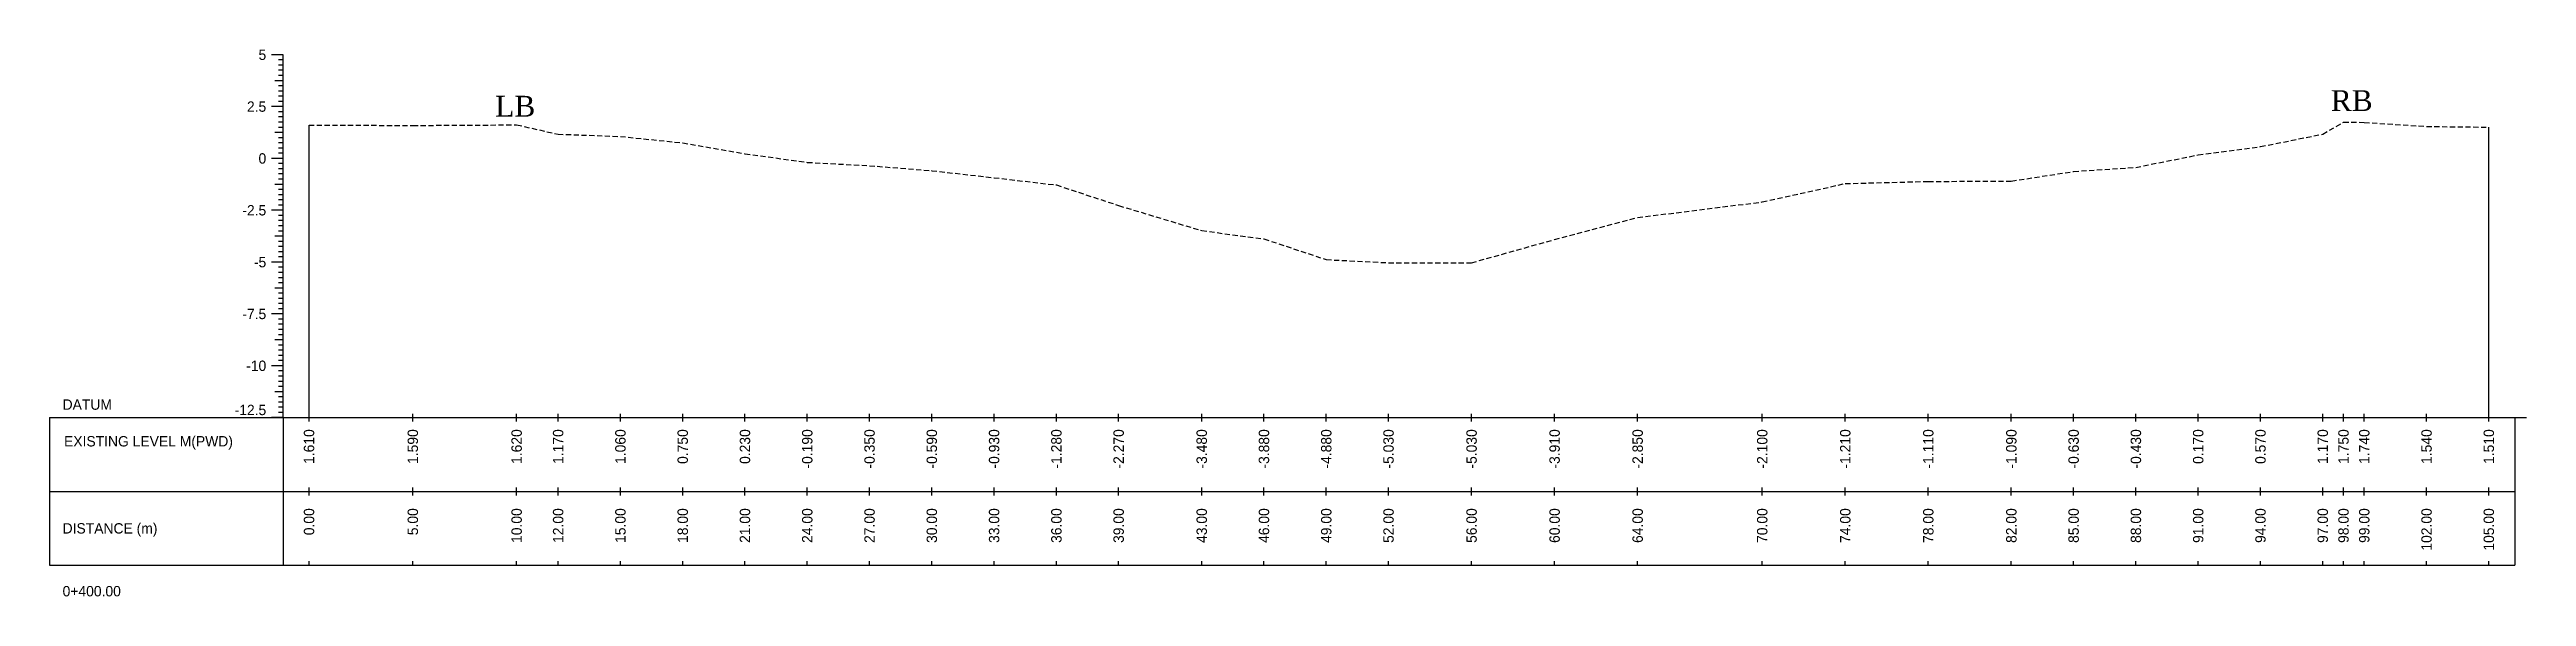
# Model space of a CAD drawing. Header units: inches. Extents: x 2527 to 3799, y -2520 to -1051.
# Drawn here: x 2959.5 to 3078.8, y -1117.1 to -1090.7 of the extents above; entities that cross this region are included whole.
import ezdxf
from ezdxf.enums import TextEntityAlignment as Align

# ---------------------------------------------------------------- set-up
doc = ezdxf.new("R2010")
doc.units = ezdxf.units.IN
doc.header["$MEASUREMENT"] = 0
doc.linetypes.add('HIDDEN', pattern=[0.375, 0.25, -0.125])
doc.layers.add('CS_Drawing', color=7, linetype='Continuous')
doc.layers.add('GL', color=3, linetype='HIDDEN')
doc.styles.add('romans', font='romans.shx')

msp = doc.modelspace()

# ---------------------------------------------------------------- texts
at = {"char_height": 1, "width": 87.7722, "attachment_point": 1, "style": 'romans'}
for s, insert in [('{\\fTimes New Roman|b0|i0|c0|p18;RB}', (3069.38, -1092.7)), ('{\\fTimes New Roman|b0|i0|c0|p18;LB}', (2980.96, -1092.97))]:
    msp.add_mtext(s, dxfattribs=dict(at, insert=insert))
at = {"layer": 'CS_Drawing'}
for s, p in [('5', (2969.93, -1090.99)), ('2.5', (2969.93, -1093.49)), ('0', (2969.93, -1095.99)), ('-2.5', (2969.93, -1098.49)), ('-5', (2969.93, -1100.99)), ('-7.5', (2969.93, -1103.49)), ('-10', (2969.93, -1105.99))]:
    msp.add_text(s, height=0.5, dxfattribs=at).set_placement(p, align=Align.MIDDLE_RIGHT)
for s, p in [('DATUM', (2960.12, -1107.86)), ('EXISTING LEVEL M(PWD)', (2960.19, -1109.63)), ('DISTANCE (m)', (2960.12, -1113.83)), ('0+400.00', (2960.12, -1116.86))]:
    msp.add_text(s, height=0.5, dxfattribs=at).set_placement(p, align=Align.MIDDLE_LEFT)
msp.add_text('-12.5', height=0.5, dxfattribs=at).set_placement((2969.93, -1108.37), align=Align.RIGHT)
for s, p in [('1.610', (2971.99, -1109.05)), ('1.590', (2976.99, -1109.05)), ('1.620', (2981.99, -1109.05)), ('1.170', (2983.99, -1109.05)), ('1.060', (2986.99, -1109.05)), ('0.750', (2989.99, -1109.05)), ('0.230', (2992.99, -1109.05)), ('-0.190', (2995.99, -1109.05)), ('-0.350', (2998.99, -1109.05)), ('-0.590', (3001.99, -1109.05)), ('-0.930', (3004.99, -1109.05)), ('-1.280', (3007.99, -1109.05)), ('-2.270', (3010.99, -1109.05)), ('-3.480', (3014.99, -1109.05)), ('-3.880', (3017.99, -1109.05)), ('-4.880', (3020.99, -1109.05)), ('-5.030', (3023.99, -1109.05)), ('-5.030', (3027.99, -1109.05)), ('-3.910', (3031.99, -1109.05)), ('-2.850', (3035.99, -1109.05)), ('-2.100', (3041.99, -1109.05)), ('-1.210', (3045.99, -1109.05)), ('-1.110', (3049.99, -1109.05)), ('-1.090', (3053.99, -1109.05)), ('-0.630', (3056.99, -1109.05)), ('-0.430', (3059.99, -1109.05)), ('0.170', (3062.99, -1109.05)), ('0.570', (3065.99, -1109.05)), ('1.170', (3068.99, -1109.05)), ('1.750', (3069.99, -1109.05)), ('1.740', (3070.99, -1109.05)), ('1.540', (3073.99, -1109.05)), ('1.510', (3076.99, -1109.05)), ('0.00', (2971.99, -1112.86)), ('5.00', (2976.99, -1112.86)), ('10.00', (2981.99, -1112.86)), ('12.00', (2983.99, -1112.86)), ('15.00', (2986.99, -1112.86)), ('18.00', (2989.99, -1112.86)), ('21.00', (2992.99, -1112.86)), ('24.00', (2995.99, -1112.86)), ('27.00', (2998.99, -1112.86)), ('30.00', (3001.99, -1112.86)), ('33.00', (3004.99, -1112.86)), ('36.00', (3007.99, -1112.86)), ('39.00', (3010.99, -1112.86)), ('43.00', (3014.99, -1112.86)), ('46.00', (3017.99, -1112.86)), ('49.00', (3020.99, -1112.86)), ('52.00', (3023.99, -1112.86)), ('56.00', (3027.99, -1112.86)), ('60.00', (3031.99, -1112.86)), ('64.00', (3035.99, -1112.86)), ('70.00', (3041.99, -1112.86)), ('74.00', (3045.99, -1112.86)), ('78.00', (3049.99, -1112.86)), ('82.00', (3053.99, -1112.86)), ('85.00', (3056.99, -1112.86)), ('88.00', (3059.99, -1112.86)), ('91.00', (3062.99, -1112.86)), ('94.00', (3065.99, -1112.86)), ('97.00', (3068.99, -1112.86)), ('98.00', (3069.99, -1112.86)), ('99.00', (3070.99, -1112.86)), ('102.00', (3073.99, -1112.86)), ('105.00', (3076.99, -1112.86))]:
    msp.add_text(s, height=0.5, rotation=90, dxfattribs=at).set_placement(p, align=Align.MIDDLE_RIGHT)

# ---------------------------------------------------------------- linework, layer by layer
at = {"layer": 'CS_Drawing'}
for p, q in [((2970.74, -1090.99), (2970.18, -1090.99)), ((2970.74, -1090.99), (2970.35, -1090.99)), ((2970.74, -1090.99), (2970.52, -1090.99)), ((2970.74, -1091.24), (2970.52, -1091.24)), ((2970.74, -1091.49), (2970.52, -1091.49)), ((2970.74, -1108.49), (2970.74, -1090.99)), ((2970.74, -1092.24), (2970.35, -1092.24)), ((2970.74, -1091.74), (2970.52, -1091.74)), ((2970.74, -1091.99), (2970.52, -1091.99)), ((2970.74, -1092.24), (2970.52, -1092.24)), ((2970.74, -1092.49), (2970.52, -1092.49)), ((2970.74, -1092.74), (2970.52, -1092.74)), ((2970.74, -1093.49), (2970.18, -1093.49)), ((2970.74, -1093.49), (2970.35, -1093.49)), ((2970.74, -1092.99), (2970.52, -1092.99)), ((2970.74, -1093.24), (2970.52, -1093.24)), ((2970.74, -1093.49), (2970.52, -1093.49)), ((2970.74, -1093.74), (2970.52, -1093.74)), ((2970.74, -1093.99), (2970.52, -1093.99)), ((2970.74, -1094.74), (2970.35, -1094.74)), ((2970.74, -1094.24), (2970.52, -1094.24)), ((2970.74, -1094.49), (2970.52, -1094.49)), ((2970.74, -1094.74), (2970.52, -1094.74)), ((2970.74, -1094.99), (2970.52, -1094.99)), ((2970.74, -1095.24), (2970.52, -1095.24)), ((2971.99, -1108.49), (2971.99, -1094.38)), ((3076.99, -1108.49), (3076.99, -1094.48)), ((2970.74, -1095.99), (2970.18, -1095.99)), ((2970.74, -1095.99), (2970.35, -1095.99)), ((2970.74, -1095.49), (2970.52, -1095.49)), ((2970.74, -1095.74), (2970.52, -1095.74)), ((2970.74, -1095.99), (2970.52, -1095.99)), ((2970.74, -1096.24), (2970.52, -1096.24)), ((2970.74, -1097.24), (2970.35, -1097.24)), ((2970.74, -1096.49), (2970.52, -1096.49)), ((2970.74, -1096.74), (2970.52, -1096.74)), ((2970.74, -1096.99), (2970.52, -1096.99)), ((2970.74, -1097.24), (2970.52, -1097.24)), ((2970.74, -1097.49), (2970.52, -1097.49)), ((2970.74, -1098.49), (2970.18, -1098.49)), ((2970.74, -1098.49), (2970.35, -1098.49)), ((2970.74, -1097.74), (2970.52, -1097.74)), ((2970.74, -1097.99), (2970.52, -1097.99)), ((2970.74, -1098.24), (2970.52, -1098.24)), ((2970.74, -1098.49), (2970.52, -1098.49)), ((2970.74, -1098.74), (2970.52, -1098.74)), ((2970.74, -1099.74), (2970.35, -1099.74)), ((2970.74, -1098.99), (2970.52, -1098.99)), ((2970.74, -1099.24), (2970.52, -1099.24)), ((2970.74, -1099.49), (2970.52, -1099.49)), ((2970.74, -1099.74), (2970.52, -1099.74)), ((2970.74, -1099.99), (2970.52, -1099.99)), ((2970.74, -1100.99), (2970.18, -1100.99)), ((2970.74, -1100.99), (2970.35, -1100.99)), ((2970.74, -1100.24), (2970.52, -1100.24)), ((2970.74, -1100.49), (2970.52, -1100.49)), ((2970.74, -1100.74), (2970.52, -1100.74)), ((2970.74, -1100.99), (2970.52, -1100.99)), ((2970.74, -1101.24), (2970.52, -1101.24)), ((2970.74, -1102.24), (2970.35, -1102.24)), ((2970.74, -1101.49), (2970.52, -1101.49)), ((2970.74, -1101.74), (2970.52, -1101.74)), ((2970.74, -1101.99), (2970.52, -1101.99)), ((2970.74, -1102.24), (2970.52, -1102.24)), ((2970.74, -1103.49), (2970.18, -1103.49)), ((2970.74, -1103.49), (2970.35, -1103.49)), ((2970.74, -1102.49), (2970.52, -1102.49)), ((2970.74, -1102.74), (2970.52, -1102.74)), ((2970.74, -1102.99), (2970.52, -1102.99)), ((2970.74, -1103.24), (2970.52, -1103.24)), ((2970.74, -1103.49), (2970.52, -1103.49)), ((2970.74, -1104.74), (2970.35, -1104.74)), ((2970.74, -1103.74), (2970.52, -1103.74)), ((2970.74, -1103.99), (2970.52, -1103.99)), ((2970.74, -1104.24), (2970.52, -1104.24)), ((2970.74, -1104.49), (2970.52, -1104.49)), ((2970.74, -1104.74), (2970.52, -1104.74)), ((2970.74, -1105.99), (2970.18, -1105.99)), ((2970.74, -1105.99), (2970.35, -1105.99)), ((2970.74, -1104.99), (2970.52, -1104.99)), ((2970.74, -1105.24), (2970.52, -1105.24)), ((2970.74, -1105.49), (2970.52, -1105.49)), ((2970.74, -1105.74), (2970.52, -1105.74)), ((2970.74, -1105.99), (2970.52, -1105.99)), ((2970.74, -1106.24), (2970.52, -1106.24)), ((2970.74, -1106.49), (2970.52, -1106.49)), ((2970.74, -1106.74), (2970.52, -1106.74)), ((2970.74, -1106.99), (2970.52, -1106.99)), ((2970.74, -1107.24), (2970.35, -1107.24)), ((2970.74, -1107.24), (2970.52, -1107.24)), ((2970.74, -1107.49), (2970.52, -1107.49)), ((2970.74, -1107.74), (2970.52, -1107.74)), ((2970.74, -1107.99), (2970.52, -1107.99)), ((2970.74, -1108.24), (2970.52, -1108.24)), ((2971.99, -1108.67), (2971.99, -1108.3)), ((2976.99, -1108.67), (2976.99, -1108.3)), ((2981.99, -1108.67), (2981.99, -1108.3)), ((2983.99, -1108.67), (2983.99, -1108.3)), ((2986.99, -1108.67), (2986.99, -1108.3)), ((2989.99, -1108.67), (2989.99, -1108.3)), ((2992.99, -1108.67), (2992.99, -1108.3)), ((2995.99, -1108.67), (2995.99, -1108.3)), ((2998.99, -1108.67), (2998.99, -1108.3)), ((3001.99, -1108.67), (3001.99, -1108.3)), ((3004.99, -1108.67), (3004.99, -1108.3)), ((3007.99, -1108.67), (3007.99, -1108.3)), ((3010.99, -1108.67), (3010.99, -1108.3)), ((3014.99, -1108.67), (3014.99, -1108.3)), ((3017.99, -1108.67), (3017.99, -1108.3)), ((3020.99, -1108.67), (3020.99, -1108.3)), ((3023.99, -1108.67), (3023.99, -1108.3)), ((3027.99, -1108.67), (3027.99, -1108.3)), ((3031.99, -1108.67), (3031.99, -1108.3)), ((3035.99, -1108.67), (3035.99, -1108.3)), ((3041.99, -1108.67), (3041.99, -1108.3)), ((3045.99, -1108.67), (3045.99, -1108.3)), ((3049.99, -1108.67), (3049.99, -1108.3)), ((3053.99, -1108.67), (3053.99, -1108.3)), ((3056.99, -1108.67), (3056.99, -1108.3)), ((3059.99, -1108.67), (3059.99, -1108.3)), ((3062.99, -1108.67), (3062.99, -1108.3)), ((3065.99, -1108.67), (3065.99, -1108.3)), ((3068.99, -1108.67), (3068.99, -1108.3)), ((3069.99, -1108.67), (3069.99, -1108.3)), ((3070.99, -1108.67), (3070.99, -1108.3)), ((3073.99, -1108.67), (3073.99, -1108.3)), ((3076.99, -1108.67), (3076.99, -1108.3)), ((2959.49, -1108.49), (2970.74, -1108.49)), ((2959.49, -1108.49), (2959.49, -1115.61)), ((2970.74, -1108.49), (2970.18, -1108.49)), ((2970.74, -1108.49), (2970.35, -1108.49)), ((2970.74, -1108.49), (2970.52, -1108.49)), ((2970.74, -1108.49), (3078.24, -1108.49)), ((2970.74, -1108.49), (2970.74, -1115.61)), ((3078.24, -1108.49), (3078.8, -1108.49)), ((3078.24, -1108.49), (3078.63, -1108.49)), ((3078.24, -1108.49), (3078.47, -1108.49)), ((3078.24, -1108.49), (3078.24, -1115.61)), ((2971.99, -1112.24), (2971.99, -1111.86)), ((2976.99, -1112.24), (2976.99, -1111.86)), ((2981.99, -1112.24), (2981.99, -1111.86)), ((2983.99, -1112.24), (2983.99, -1111.86)), ((2986.99, -1112.24), (2986.99, -1111.86)), ((2989.99, -1112.24), (2989.99, -1111.86)), ((2992.99, -1112.24), (2992.99, -1111.86)), ((2995.99, -1112.24), (2995.99, -1111.86)), ((2998.99, -1112.24), (2998.99, -1111.86)), ((3001.99, -1112.24), (3001.99, -1111.86)), ((3004.99, -1112.24), (3004.99, -1111.86)), ((3007.99, -1112.24), (3007.99, -1111.86)), ((3010.99, -1112.24), (3010.99, -1111.86)), ((3014.99, -1112.24), (3014.99, -1111.86)), ((3017.99, -1112.24), (3017.99, -1111.86)), ((3020.99, -1112.24), (3020.99, -1111.86)), ((3023.99, -1112.24), (3023.99, -1111.86)), ((3027.99, -1112.24), (3027.99, -1111.86)), ((3031.99, -1112.24), (3031.99, -1111.86)), ((3035.99, -1112.24), (3035.99, -1111.86)), ((3041.99, -1112.24), (3041.99, -1111.86)), ((3045.99, -1112.24), (3045.99, -1111.86)), ((3049.99, -1112.24), (3049.99, -1111.86)), ((3053.99, -1112.24), (3053.99, -1111.86)), ((3056.99, -1112.24), (3056.99, -1111.86)), ((3059.99, -1112.24), (3059.99, -1111.86)), ((3062.99, -1112.24), (3062.99, -1111.86)), ((3065.99, -1112.24), (3065.99, -1111.86)), ((3068.99, -1112.24), (3068.99, -1111.86)), ((3069.99, -1112.24), (3069.99, -1111.86)), ((3070.99, -1112.24), (3070.99, -1111.86)), ((3073.99, -1112.24), (3073.99, -1111.86)), ((3076.99, -1112.24), (3076.99, -1111.86)), ((2959.49, -1112.05), (2970.74, -1112.05)), ((2970.74, -1112.05), (3078.24, -1112.05)), ((2970.74, -1112.05), (3078.24, -1112.05)), ((2971.99, -1115.61), (2971.99, -1115.42)), ((2976.99, -1115.61), (2976.99, -1115.42)), ((2981.99, -1115.61), (2981.99, -1115.42)), ((2983.99, -1115.61), (2983.99, -1115.42)), ((2986.99, -1115.61), (2986.99, -1115.42)), ((2989.99, -1115.61), (2989.99, -1115.42)), ((2992.99, -1115.61), (2992.99, -1115.42)), ((2995.99, -1115.61), (2995.99, -1115.42)), ((2998.99, -1115.61), (2998.99, -1115.42)), ((3001.99, -1115.61), (3001.99, -1115.42)), ((3004.99, -1115.61), (3004.99, -1115.42)), ((3007.99, -1115.61), (3007.99, -1115.42)), ((3010.99, -1115.61), (3010.99, -1115.42)), ((3014.99, -1115.61), (3014.99, -1115.42)), ((3017.99, -1115.61), (3017.99, -1115.42)), ((3020.99, -1115.61), (3020.99, -1115.42)), ((3023.99, -1115.61), (3023.99, -1115.42)), ((3027.99, -1115.61), (3027.99, -1115.42)), ((3031.99, -1115.61), (3031.99, -1115.42)), ((3035.99, -1115.61), (3035.99, -1115.42)), ((3041.99, -1115.61), (3041.99, -1115.42)), ((3045.99, -1115.61), (3045.99, -1115.42)), ((3049.99, -1115.61), (3049.99, -1115.42)), ((3053.99, -1115.61), (3053.99, -1115.42)), ((3056.99, -1115.61), (3056.99, -1115.42)), ((3059.99, -1115.61), (3059.99, -1115.42)), ((3062.99, -1115.61), (3062.99, -1115.42)), ((3065.99, -1115.61), (3065.99, -1115.42)), ((3068.99, -1115.61), (3068.99, -1115.42)), ((3069.99, -1115.61), (3069.99, -1115.42)), ((3070.99, -1115.61), (3070.99, -1115.42)), ((3073.99, -1115.61), (3073.99, -1115.42)), ((3076.99, -1115.61), (3076.99, -1115.42)), ((2959.49, -1115.61), (2970.74, -1115.61)), ((2970.74, -1115.61), (3078.24, -1115.61))]:
    msp.add_line(p, q, dxfattribs=at)
at = {"layer": 'GL'}
msp.add_lwpolyline([(2971.99, -1094.38), (2976.99, -1094.4), (2981.99, -1094.37), (2983.99, -1094.82), (2986.99, -1094.93), (2989.99, -1095.24), (2992.99, -1095.76), (2995.99, -1096.18), (2998.99, -1096.34), (3001.99, -1096.58), (3004.99, -1096.92), (3007.99, -1097.27), (3010.99, -1098.26), (3014.99, -1099.47), (3017.99, -1099.87), (3020.99, -1100.87), (3023.99, -1101.02), (3027.99, -1101.02), (3031.99, -1099.9), (3035.99, -1098.84), (3041.99, -1098.09), (3045.99, -1097.2), (3049.99, -1097.1), (3053.99, -1097.08), (3056.99, -1096.62), (3059.99, -1096.42), (3062.99, -1095.82), (3065.99, -1095.42), (3068.99, -1094.82), (3069.99, -1094.24), (3070.99, -1094.25), (3073.99, -1094.45), (3076.99, -1094.48)], dxfattribs=at)

msp.set_redraw_order([(e.dxf.handle, doc.entitydb.next_handle()) for e in msp.query("TEXT MTEXT ATTDEF DIMENSION ARC_DIMENSION")])  # texts and dimensions are drawn at this point

doc.saveas('drawing.dxf')
